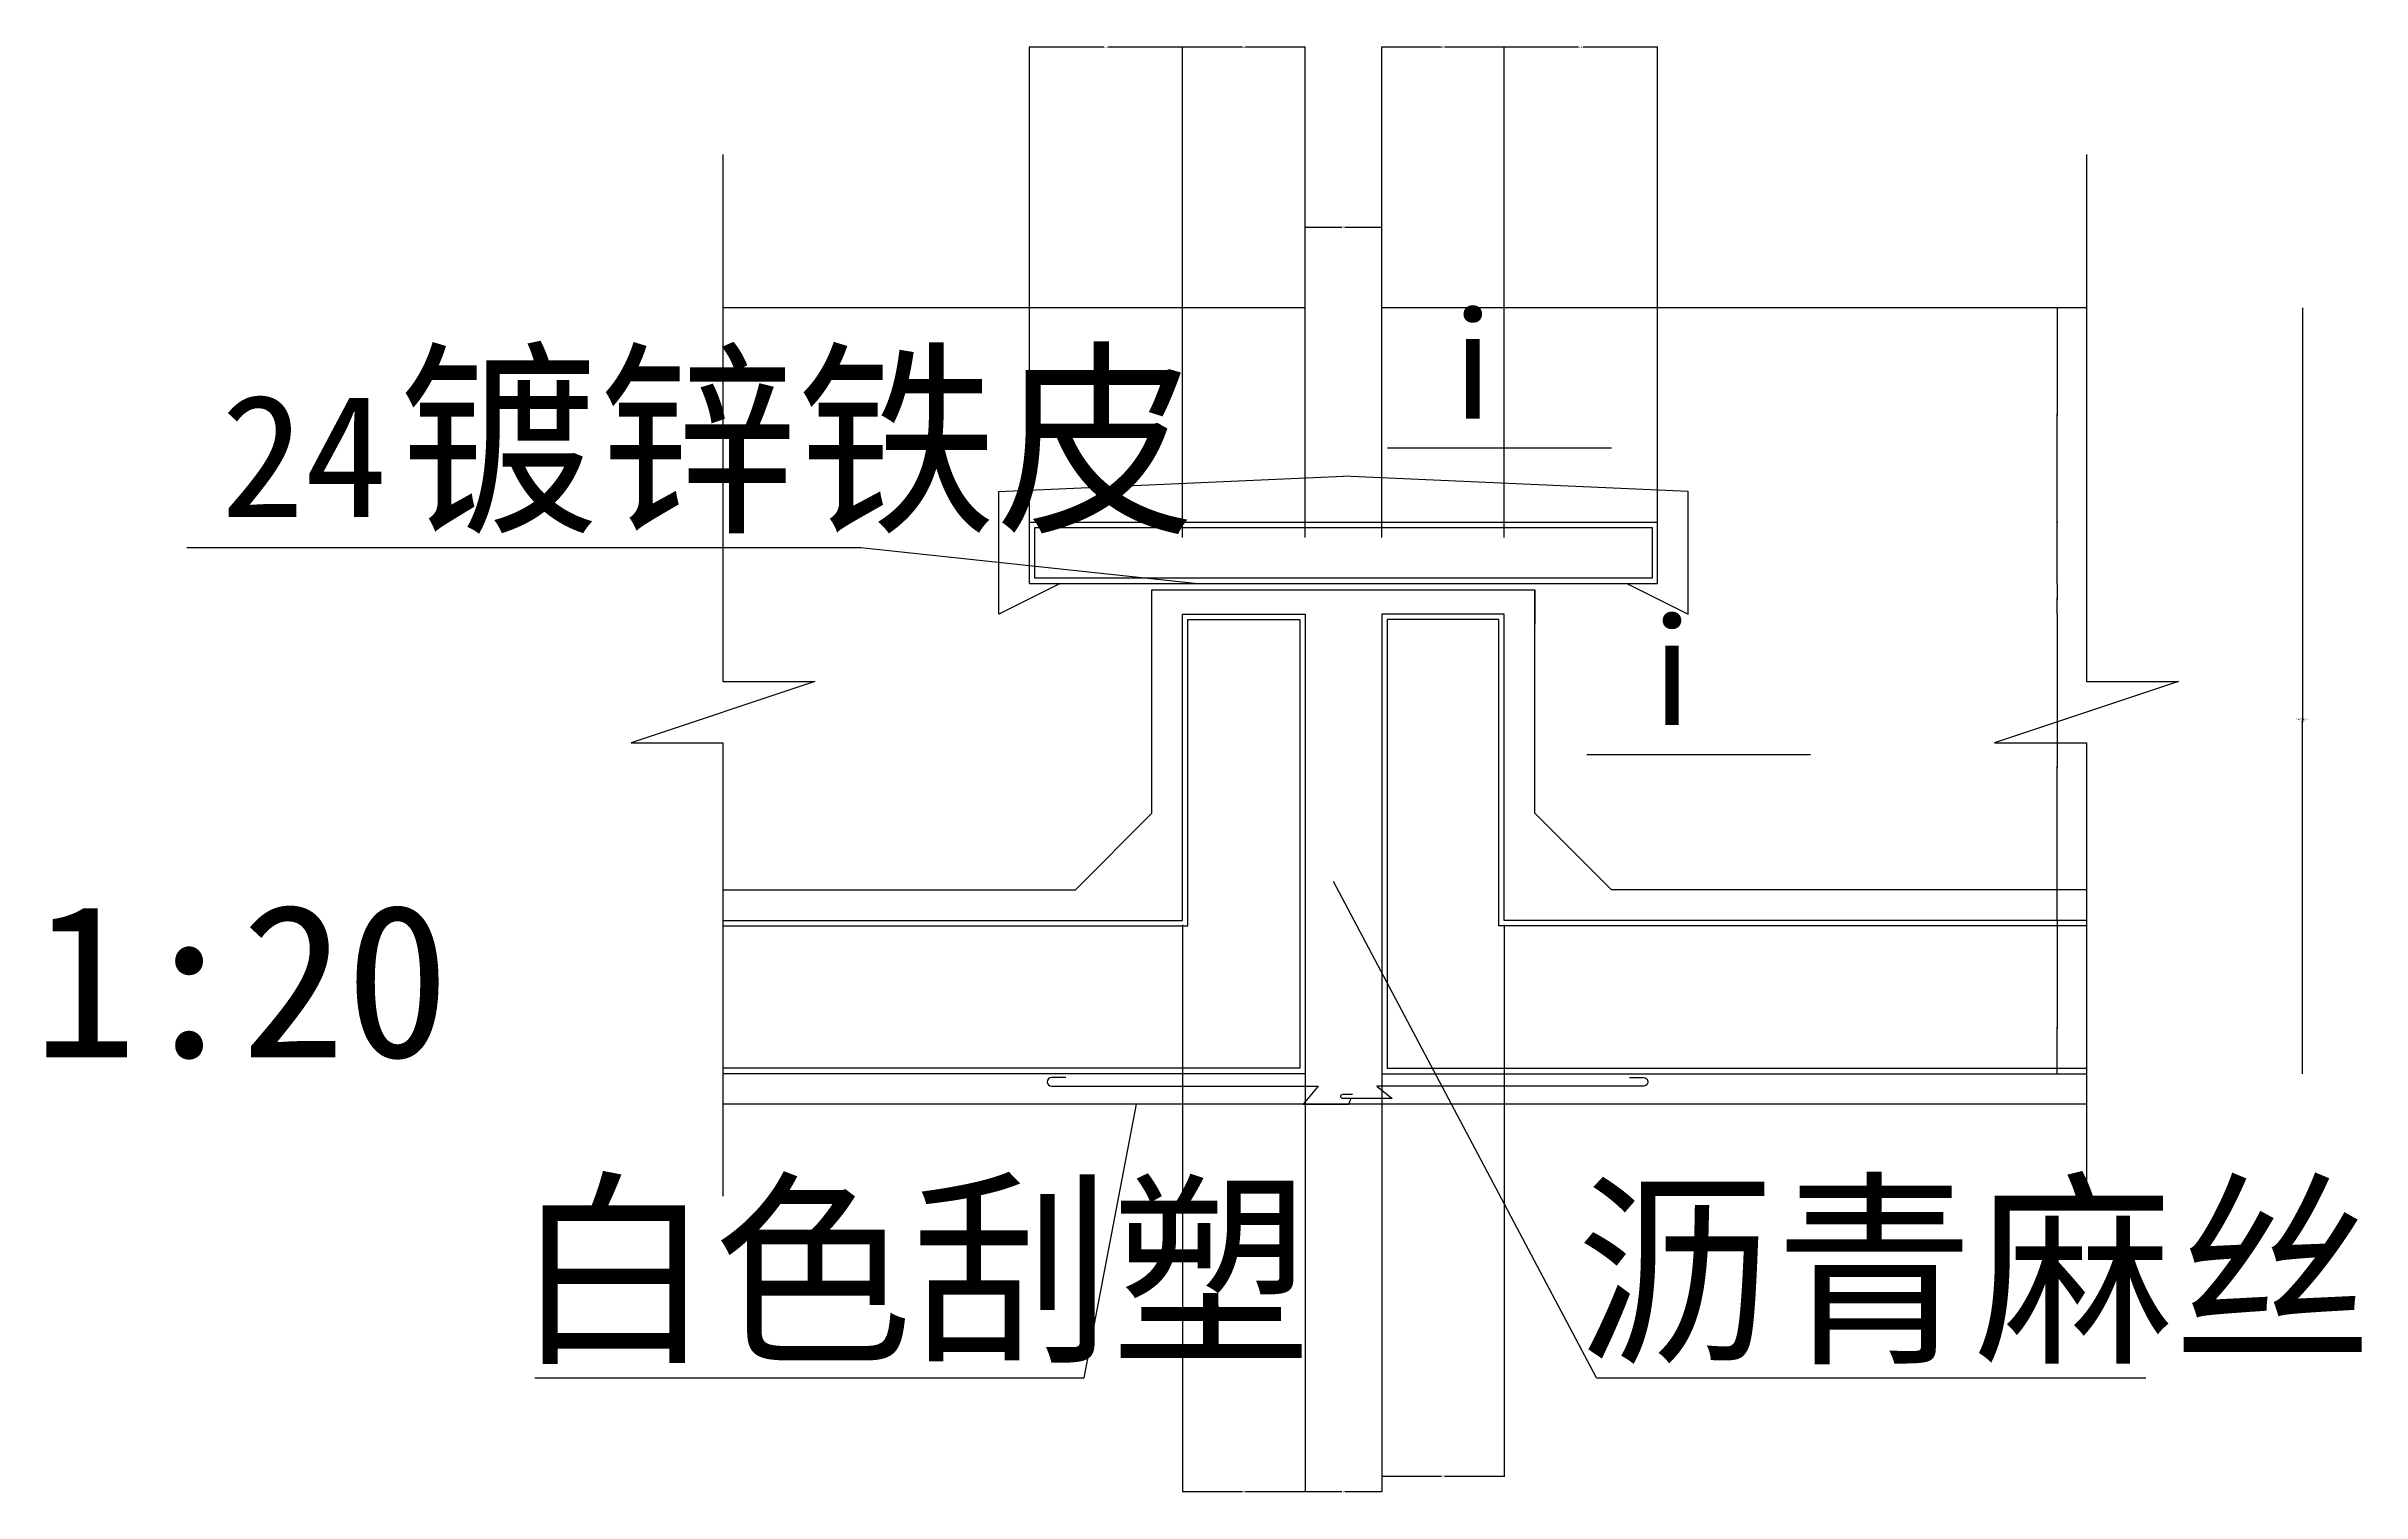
# Model space of a CAD drawing. Header units: metres. Extents: x -2762 to -710, y 1276 to 2221.
# Drawn here: x -2762 to -1250, y 1276 to 2221 of the extents above; entities that cross this region are included whole.
import ezdxf

# ---------------------------------------------------------------- set-up
doc = ezdxf.new("R2010")
doc.units = ezdxf.units.M
for name, color, linetype in [('PUB_DIM', 3, 'Continuous'), ('PUB_TEXT', 7, 'Continuous'), ('PUB_WALL', 255, 'Continuous'), ('S_SURFACE', 6, 'Continuous'), ('S_WALL', 255, 'Continuous')]:
    doc.layers.add(name, color=color, linetype=linetype)
doc.dimstyles.get("Standard").update_dxf_attribs({"dimtxt": 2.5, "dimasz": 2.5, "dimexe": 1.25, "dimexo": 0.625, "dimtad": 1, "dimcen": 2.5, "dimazin": 3, "dimtfac": 1, "dimtmove": 0, "dimatfit": 3})

# ---------------------------------------------------------------- blocks, each defined once
blk = doc.blocks.new('*D1')
for p, q in [((-1289.11, 2050), (-1289.11, 1780)), ((-1289.36, 1780), (-1289.61, 1780)), ((-1289.11, 1550), (-1289.11, 1780)), ((-1289.11, 1780), (-1289.11, 1780)), ((-1288.86, 1780), (-1288.61, 1780))]:
    blk.add_line(p, q)
at = {"layer": 'Defpoints'}
for p in [(-1289.11, 2050), (-1289.11, 1780), (-1289.11, 1550)]:
    blk.add_point(p, dxfattribs=at)
at = {"layer": 'PUB_DIM', "insert": (-1289.11, 1781.125), "char_height": 1, "attachment_point": 5}
blk.add_mtext('500(按设计)', dxfattribs=at)
blk = doc.blocks.new('*D2')
for p, q in [((-1890, 1647.12), (-1890, 1287.12)), ((-1810, 1647.12), (-1810, 1287.12)), ((-1851, 1287.12), (-1890.25, 1287.12)), ((-1809.75, 1287.12), (-1849, 1287.12))]:
    blk.add_line(p, q)
at = {"layer": 'Defpoints'}
for p in [(-1890, 1647.12), (-1810, 1647.12), (-1810, 1287.12)]:
    blk.add_point(p, dxfattribs=at)
at = {"layer": 'PUB_DIM', "insert": (-1850, 1287.12), "char_height": 1, "attachment_point": 5}
blk.add_mtext('80', dxfattribs=at)
blk = doc.blocks.new('*D3')
for p, q in [((-1940, 1647.12), (-1940, 1277.12)), ((-1890, 1647.12), (-1890, 1277.12)), ((-1916, 1277.12), (-1940.25, 1277.12)), ((-1889.75, 1277.12), (-1914, 1277.12))]:
    blk.add_line(p, q)
at = {"layer": 'Defpoints'}
for p in [(-1940, 1647.12), (-1890, 1647.12), (-1890, 1277.12)]:
    blk.add_point(p, dxfattribs=at)
at = {"layer": 'PUB_DIM', "insert": (-1915, 1277.12), "char_height": 1, "attachment_point": 5}
blk.add_mtext('50', dxfattribs=at)
blk = doc.blocks.new('*D4')
for p, q in [((-1449.11, 2050), (-1449.11, 1980)), ((-1449.36, 1980), (-1449.61, 1980)), ((-1449.11, 1910), (-1449.11, 1980)), ((-1449.11, 1980), (-1449.11, 1980)), ((-1448.86, 1980), (-1448.61, 1980))]:
    blk.add_line(p, q)
at = {"layer": 'Defpoints'}
for p in [(-1449.11, 2050), (-1449.11, 1980), (-1449.11, 1910)]:
    blk.add_point(p, dxfattribs=at)
at = {"layer": 'PUB_DIM', "insert": (-1449.11, 1981.125), "char_height": 1, "attachment_point": 5}
blk.add_mtext('0', dxfattribs=at)
blk = doc.blocks.new('*D5')
for p, q in [((-2020, 1647.12), (-2020, 1277.12)), ((-1940, 1647.12), (-1940, 1277.12)), ((-1981, 1277.12), (-2020.25, 1277.12)), ((-1939.75, 1277.12), (-1979, 1277.12))]:
    blk.add_line(p, q)
at = {"layer": 'Defpoints'}
for p in [(-2020, 1647.12), (-1940, 1647.12), (-1940, 1277.12)]:
    blk.add_point(p, dxfattribs=at)
at = {"layer": 'PUB_DIM', "insert": (-1980, 1277.12), "char_height": 1, "attachment_point": 5}
blk.add_mtext('80', dxfattribs=at)
blk = doc.blocks.new('*D6')
for p, q in [((-1449.11, 1850), (-1449.11, 1750)), ((-1449.36, 1750), (-1449.61, 1750)), ((-1449.11, 1650), (-1449.11, 1750)), ((-1449.11, 1750), (-1449.11, 1750)), ((-1448.86, 1750), (-1448.61, 1750))]:
    blk.add_line(p, q)
at = {"layer": 'Defpoints'}
for p in [(-1449.11, 1850), (-1449.11, 1750), (-1449.11, 1650)]:
    blk.add_point(p, dxfattribs=at)
at = {"layer": 'PUB_DIM', "insert": (-1449.11, 1751.125), "char_height": 1, "attachment_point": 5}
blk.add_mtext('0', dxfattribs=at)
blk = doc.blocks.new('*D7')
for p, q in [((-1449.11, 1650), (-1449.11, 1580)), ((-1449.36, 1580), (-1449.61, 1580)), ((-1449.11, 1550), (-1449.11, 1580)), ((-1449.11, 1580), (-1449.11, 1580)), ((-1448.86, 1580), (-1448.61, 1580))]:
    blk.add_line(p, q)
at = {"layer": 'Defpoints'}
for p in [(-1449.11, 1650), (-1449.11, 1580), (-1449.11, 1550)]:
    blk.add_point(p, dxfattribs=at)
at = {"layer": 'PUB_DIM', "insert": (-1449.11, 1581.125), "char_height": 1, "attachment_point": 5}
blk.add_mtext('0', dxfattribs=at)
blk = doc.blocks.new('*D8')
for p, q in [((-1449.36, 1860), (-1449.61, 1860)), ((-1449.11, 1870), (-1449.11, 1860)), ((-1449.11, 1850), (-1449.11, 1860)), ((-1449.11, 1860), (-1449.11, 1860)), ((-1448.86, 1860), (-1448.61, 1860))]:
    blk.add_line(p, q)
at = {"layer": 'Defpoints'}
for p in [(-1449.11, 1870), (-1449.11, 1860), (-1449.11, 1850)]:
    blk.add_point(p, dxfattribs=at)
at = {"layer": 'PUB_DIM', "insert": (-1449.11, 1861.125), "char_height": 1, "attachment_point": 5}
blk.add_mtext('0', dxfattribs=at)
blk = doc.blocks.new('*D9')
for p, q in [((-1449.36, 1910), (-1449.61, 1910)), ((-1449.11, 1910), (-1449.11, 1910)), ((-1449.11, 1870), (-1449.11, 1910)), ((-1449.11, 1910), (-1449.11, 1910)), ((-1448.86, 1910), (-1448.61, 1910))]:
    blk.add_line(p, q)
at = {"layer": 'Defpoints'}
for p in [(-1449.11, 1910), (-1449.11, 1910), (-1449.11, 1870)]:
    blk.add_point(p, dxfattribs=at)
at = {"layer": 'PUB_DIM', "insert": (-1449.11, 1911.125), "char_height": 1, "attachment_point": 5}
blk.add_mtext('0', dxfattribs=at)
blk = doc.blocks.new('*D10')
for p, q in [((-1761.5, 2220), (-1810.25, 2220)), ((-1810, 1900), (-1810, 2220)), ((-1709.75, 2220), (-1758.5, 2220)), ((-1710, 1900), (-1710, 2220))]:
    blk.add_line(p, q)
at = {"layer": 'Defpoints'}
for p in [(-1710, 2220), (-1810, 1900), (-1710, 1900)]:
    blk.add_point(p, dxfattribs=at)
at = {"layer": 'PUB_DIM', "insert": (-1760, 2220), "char_height": 1, "attachment_point": 5}
blk.add_mtext('100', dxfattribs=at)
blk = doc.blocks.new('*D11')
for p, q in [((-1851, 2220), (-1890.25, 2220)), ((-1890, 1900), (-1890, 2220)), ((-1809.75, 2220), (-1849, 2220)), ((-1810, 1900), (-1810, 2220))]:
    blk.add_line(p, q)
at = {"layer": 'Defpoints'}
for p in [(-1810, 2220), (-1890, 1900), (-1810, 1900)]:
    blk.add_point(p, dxfattribs=at)
at = {"layer": 'PUB_DIM', "insert": (-1850, 2220), "char_height": 1, "attachment_point": 5}
blk.add_mtext('80', dxfattribs=at)
blk = doc.blocks.new('*D12')
for p, q in [((-1916, 2102.4), (-1940.25, 2102.4)), ((-1940, 1900), (-1940, 2102.4)), ((-1889.75, 2102.4), (-1914, 2102.4)), ((-1890, 1900), (-1890, 2102.4))]:
    blk.add_line(p, q)
at = {"layer": 'Defpoints'}
for p in [(-1890, 2102.4), (-1940, 1900), (-1890, 1900)]:
    blk.add_point(p, dxfattribs=at)
at = {"layer": 'PUB_DIM', "insert": (-1915, 2102.4), "char_height": 1, "attachment_point": 5}
blk.add_mtext('50', dxfattribs=at)
blk = doc.blocks.new('*D13')
for p, q in [((-1981, 2220), (-2020.25, 2220)), ((-2020, 1900), (-2020, 2220)), ((-1939.75, 2220), (-1979, 2220)), ((-1940, 1900), (-1940, 2220))]:
    blk.add_line(p, q)
at = {"layer": 'Defpoints'}
for p in [(-1940, 2220), (-2020, 1900), (-1940, 1900)]:
    blk.add_point(p, dxfattribs=at)
at = {"layer": 'PUB_DIM', "insert": (-1980, 2220), "char_height": 1, "attachment_point": 5}
blk.add_mtext('80', dxfattribs=at)
blk = doc.blocks.new('*D14')
for p, q in [((-2071.5, 2220), (-2120.25, 2220)), ((-2120, 1900), (-2120, 2220)), ((-2019.75, 2220), (-2068.5, 2220)), ((-2020, 1900), (-2020, 2220))]:
    blk.add_line(p, q)
at = {"layer": 'Defpoints'}
for p in [(-2020, 2220), (-2120, 1900), (-2020, 1900)]:
    blk.add_point(p, dxfattribs=at)
at = {"layer": 'PUB_DIM', "insert": (-2070, 2220), "char_height": 1, "attachment_point": 5}
blk.add_mtext('100', dxfattribs=at)

msp = doc.modelspace()

# ---------------------------------------------------------------- linework, layer by layer
at = {"layer": 'PUB_DIM'}
for points in [[(-1740.13, 1958.24), (-1886.16, 1958.24)], [(-1610.13, 1758.24), (-1756.16, 1758.24)]]:
    msp.add_lwpolyline(points, dxfattribs=at)
at = {"layer": 'PUB_WALL'}
msp.add_lwpolyline([(-2116.5, 1873.5), (-2116.5, 1906.5), (-1713.5, 1906.5), (-1713.5, 1873.5)], close=True, dxfattribs=at)
for points in [[(-2040, 1844.47), (-2040, 1865.81), (-1790, 1865.81), (-1790, 1843.5)], [(-2320, 1646.5), (-2016.5, 1646.5), (-2016.5, 1846.5), (-1943.5, 1846.5), (-1943.5, 1553.5), (-2320, 1553.5)], [(-1430, 1646.5), (-1813.5, 1646.5), (-1813.5, 1846.5), (-1886.5, 1846.5), (-1886.5, 1553.5), (-1430, 1553.5)], [(-2105.53, 1541.78), (-1931.45, 1541.78), (-1941.38, 1530), (-1911.6, 1530), (-1910.18, 1533.62)], [(-1719.08, 1541.78), (-1893.16, 1541.78), (-1883.23, 1533.72), (-1913.02, 1533.72), (-1913.02, 1533.72)]]:
    msp.add_lwpolyline(points, dxfattribs=at)
for points in [[(-2096.32, 1547.45), (-2105.53, 1547.45, 1), (-2105.53, 1541.78)], [(-1728.3, 1547.45), (-1719.08, 1547.45, -1), (-1719.08, 1541.78)], [(-1913.02, 1533.72), (-1915.3, 1533.72, -1), (-1915.3, 1536.58), (-1909.18, 1536.58)]]:
    msp.add_lwpolyline(points, format="xyb", dxfattribs=at)
at = {"layer": 'S_SURFACE'}
for p, q in [((-2320, 2150), (-2320, 1806.02)), ((-1430, 2150), (-1430, 1806.02)), ((-1940, 2050), (-2320, 2050)), ((-1940, 1938.89), (-1940, 2050)), ((-1430, 2050), (-1890, 2050)), ((-1890, 1938.89), (-1890, 2050)), ((-2140, 1930), (-1915, 1940)), ((-1690, 1930), (-1915, 1940)), ((-2140, 1850), (-2140, 1930)), ((-1690, 1850), (-1690, 1930)), ((-2670, 1893.45), (-2230, 1893.45)), ((-2230, 1893.45), (-2010, 1870)), ((-2100, 1870), (-2140, 1850)), ((-2040, 1720), (-2040, 1865.81)), ((-2040, 1865.81), (-1790, 1865.81)), ((-1790, 1720), (-1790, 1865.81)), ((-1730, 1870), (-1690, 1850)), ((-2260, 1806.02), (-2380, 1766.02)), ((-2320, 1806.02), (-2260, 1806.02)), ((-1370, 1806.02), (-1490, 1766.02)), ((-1430, 1806.02), (-1370, 1806.02)), ((-2380, 1766.02), (-2320, 1766.02)), ((-2320, 1766.02), (-2320, 1470)), ((-1490, 1766.02), (-1430, 1766.02)), ((-1430, 1766.02), (-1430, 1470)), ((-2040, 1720), (-2090, 1670)), ((-1790, 1720), (-1740, 1670)), ((-2320, 1670), (-2090, 1670)), ((-1749.76, 1351.4), (-1921.53, 1675.4)), ((-1430, 1670), (-1740, 1670)), ((-1430, 1530), (-2320, 1530)), ((-2084.28, 1351.4), (-2050, 1530)), ((-2442.76, 1351.4), (-2084.28, 1351.4)), ((-1749.76, 1351.4), (-1391.27, 1351.4))]:
    msp.add_line(p, q, dxfattribs=at)
at = {"layer": 'S_WALL'}
for p, q in [((-2120, 1910), (-1710, 1910)), ((-2120, 1870), (-2120, 1910)), ((-1710, 1870), (-1710, 1910)), ((-2120, 1870), (-1710, 1870)), ((-2020, 1650), (-2020, 1850)), ((-2020, 1850), (-1940, 1850)), ((-1940, 1850), (-1940, 1550)), ((-1890, 1850), (-1890, 1550)), ((-1810, 1850), (-1890, 1850)), ((-1810, 1650), (-1810, 1850)), ((-2320, 1650), (-2020, 1650)), ((-1430, 1650), (-1810, 1650)), ((-1940, 1550), (-2320, 1550)), ((-1890, 1550), (-1430, 1550))]:
    msp.add_line(p, q, dxfattribs=at)

# ---------------------------------------------------------------- texts
at = {"layer": 'PUB_DIM'}
for p in [(-1854.38, 1977.68), (-1724.38, 1777.68)]:
    msp.add_text('i', height=70, dxfattribs=at).set_placement(p)
at = {"layer": 'PUB_TEXT'}
for s, height, p in [('镀锌铁皮', 100, (-2531.62, 1913.45)), ('24', 80, (-2647.72, 1913.45)), ('1:20', 100, (-2770.53, 1560.77)), ('白色刮塑', 100, (-2456.36, 1371.4)), ('沥青麻丝', 100, (-1763.36, 1371.4))]:
    msp.add_text(s, height=height, dxfattribs=at).set_placement(p)

# ---------------------------------------------------------------- dimensions: what is measured, and where the dimension line sits
at = {"layer": 'PUB_DIM'}
for base, p1, p2, picture, middle in [((-2020, 2220), (-2020, 1900), (-2120, 1900), '*D14', (-2070, 2220)), ((-1940, 2220), (-1940, 1900), (-2020, 1900), '*D13', (-1980, 2220)), ((-1810, 2220), (-1810, 1900), (-1890, 1900), '*D11', (-1850, 2220)), ((-1710, 2220), (-1710, 1900), (-1810, 1900), '*D10', (-1760, 2220)), ((-1890, 2102.4), (-1890, 1900), (-1940, 1900), '*D12', (-1915, 2102.4)), ((-1449.11, 1980), (-1449.11, 2050), (-1449.11, 1910), '*D4', (-1449.11, 1981.125)), ((-1449.11, 1910), (-1449.11, 1910), (-1449.11, 1870), '*D9', (-1449.11, 1911.125)), ((-1449.11, 1860), (-1449.11, 1870), (-1449.11, 1850), '*D8', (-1449.11, 1861.125)), ((-1449.11, 1750), (-1449.11, 1850), (-1449.11, 1650), '*D6', (-1449.11, 1751.125)), ((-1449.11, 1580), (-1449.11, 1650), (-1449.11, 1550), '*D7', (-1449.11, 1581.125)), ((-1940, 1277.12), (-1940, 1647.12), (-2020, 1647.12), '*D5', (-1980, 1277.12)), ((-1890, 1277.12), (-1890, 1647.12), (-1940, 1647.12), '*D3', (-1915, 1277.12)), ((-1810, 1287.12), (-1810, 1647.12), (-1890, 1647.12), '*D2', (-1850, 1287.12))]:
    dim = msp.add_linear_dim(base=base, p1=p1, p2=p2, dimstyle='Standard', dxfattribs=at)
    dim.commit()
    dim.dimension.update_dxf_attribs({"geometry": picture, "text_midpoint": middle})
dim = msp.add_linear_dim(base=(-1289.11, 1780), p1=(-1289.11, 2050), p2=(-1289.11, 1550), text='500(按设计)', dimstyle='Standard', dxfattribs=at)
dim.commit()
dim.dimension.update_dxf_attribs({"geometry": '*D1', "text_midpoint": (-1289.11, 1781.125)})

doc.saveas('drawing.dxf')
